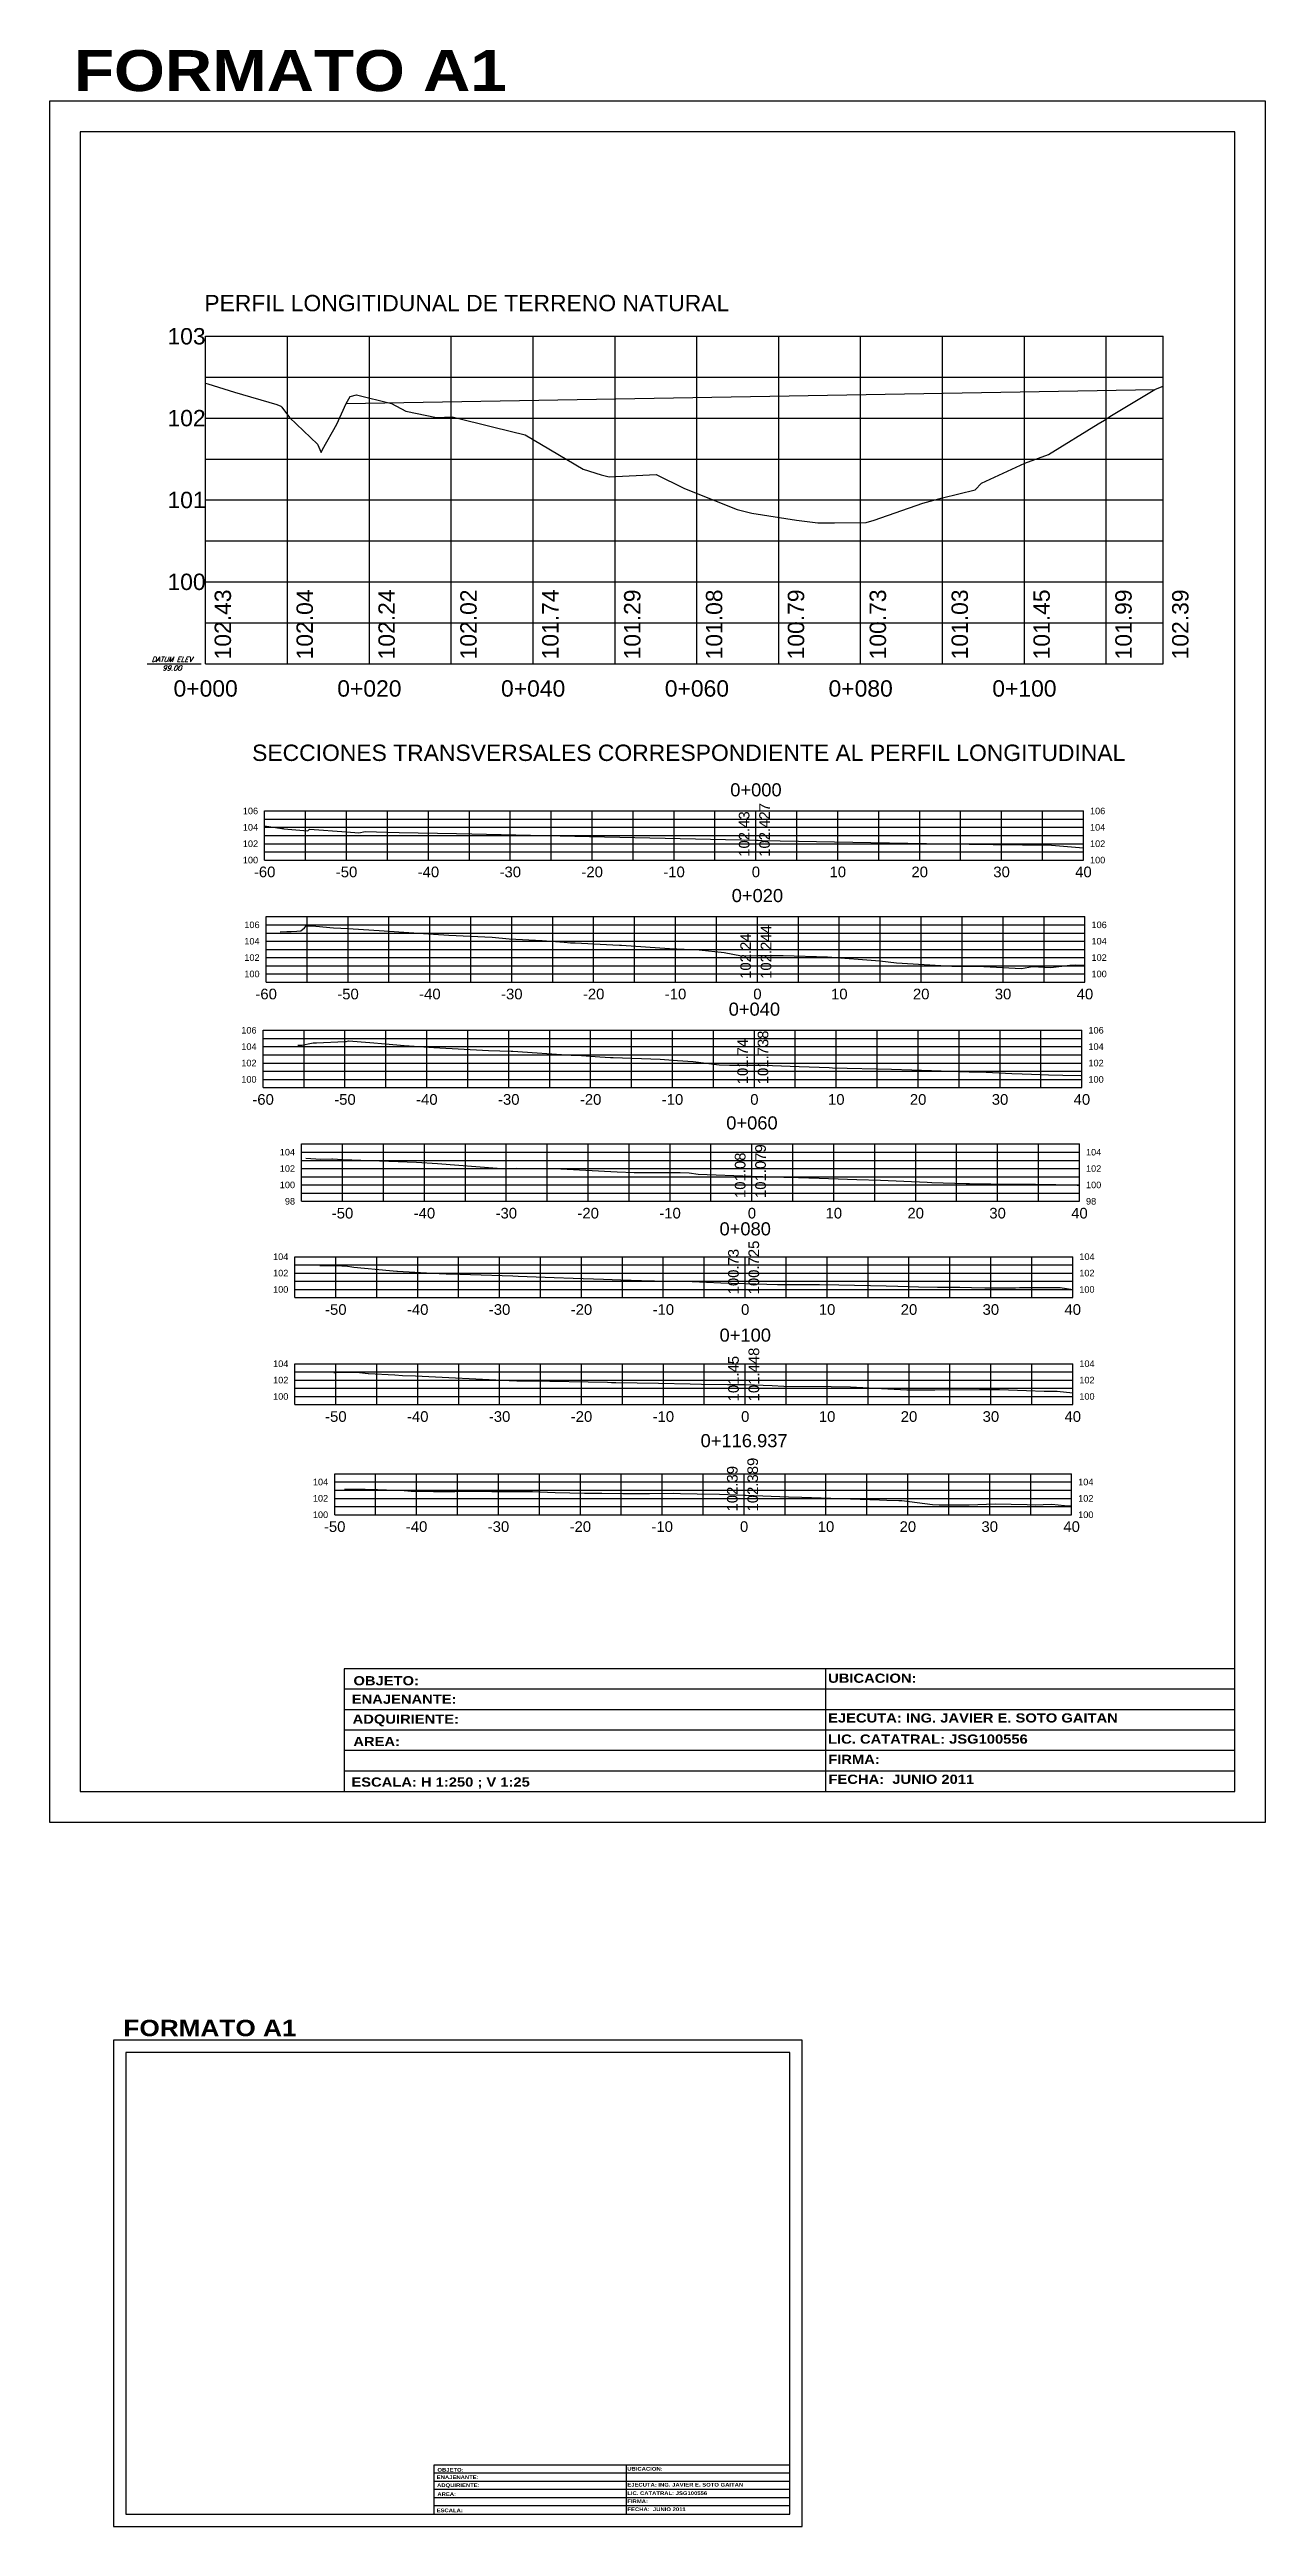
# Model space of a CAD drawing. Header units: millimetres. Extents: x 605578 to 606222, y 1311008 to 1311323.
# Drawn here: x 606073.2 to 606221.7, y 1311008.2 to 1311310.8 of the extents above; entities that cross this region are included whole.
import ezdxf
from ezdxf.enums import TextEntityAlignment as Align

# ---------------------------------------------------------------- set-up
doc = ezdxf.new("R2010")
doc.units = ezdxf.units.MM
doc.header["$LTSCALE"] = 0.0254
doc.header["$MEASUREMENT"] = 0
for name, color, linetype in [('ALINEACION 1', 4, 'Continuous'), ('CAJETIN', 5, 'Continuous'), ('PBASE', 3, 'Continuous'), ('PEGC', 6, 'Continuous'), ('PEGCT', 7, 'Continuous'), ('PGRID', 8, 'Continuous'), ('PGRIDT', 7, 'Continuous'), ('PVGRID', 8, 'Continuous'), ('TEXTO ARB', 7, 'Continuous'), ('XEG', 6, 'Continuous'), ('XGRID', 8, 'Continuous'), ('XGRIDT', 3, 'Continuous')]:
    doc.layers.add(name, color=color, linetype=linetype)
doc.styles.add('C10O', font='complex_.ttf', dxfattribs={"oblique": 20, "height": 4.167})
doc.styles.add('PERFIL', font='arial.ttf', dxfattribs={"height": 2})
doc.styles.add('SECCION', font='arial.ttf', dxfattribs={"height": 0.8})
doc.styles.add('TEXTO CAJETIN', font='', dxfattribs={"height": 1.2})
doc.styles.get('TEXTO CAJETIN').set_extended_font_data('Arial Black')

msp = doc.modelspace()

# ---------------------------------------------------------------- texts
at = {"style": 'TEXTO CAJETIN'}
for s, height, p in [('FORMATO A1', 5, (606076.225, 1311305.711)), ('OBJETO:', 1.125, (606110.355, 1311110.959)), ('UBICACION:', 1.125, (606168.325, 1311111.269)), ('ENAJENANTE:', 1.125, (606110.151, 1311108.699)), ('EJECUTA: ING. JAVIER E. SOTO GAITAN', 1.125, (606168.328, 1311106.411)), ('ADQUIRIENTE:', 1.125, (606110.251, 1311106.269)), ('AREA:', 1.125, (606110.34, 1311103.531)), ('LIC. CATATRAL: JSG100556', 1.125, (606168.318, 1311103.83)), ('FIRMA:', 1.125, (606168.339, 1311101.35)), ('ESCALA: H 1:250 ; V 1:25', 1.125, (606110.104, 1311098.581)), ('FECHA:  JUNIO 2011', 1.125, (606168.37, 1311098.92)), ('FORMATO A1', 2, (606082.258, 1311068.098)), ('ENAJENANTE:', 0.45, (606120.528, 1311013.993)), ('OBJETO:', 0.45, (606120.609, 1311014.897)), ('UBICACION:', 0.45, (606143.797, 1311015.021)), ('ADQUIRIENTE:', 0.45, (606120.568, 1311013.021)), ('AREA:', 0.45, (606120.604, 1311011.926)), ('LIC. CATATRAL: JSG100556', 0.45, (606143.795, 1311012.045)), ('EJECUTA: ING. JAVIER E. SOTO GAITAN', 0.45, (606143.799, 1311013.078)), ('FIRMA:', 0.45, (606143.803, 1311011.053)), ('ESCALA:', 0.45, (606120.509, 1311009.946)), ('FECHA:  JUNIO 2011', 0.45, (606143.816, 1311010.082))]:
    msp.add_text(s, height=height, dxfattribs=at).set_placement(p)
at = {"layer": 'ALINEACION 1', "style": 'PERFIL'}
for s, p in [('PERFIL LONGITIDUNAL DE TERRENO NATURAL', (606124.195, 1311279.812)), ('SECCIONES TRANSVERSALES CORRESPONDIENTE AL PERFIL LONGITUDINAL', (606151.3, 1311224.878))]:
    msp.add_text(s, height=2, dxfattribs=at).set_placement(p, align=Align.MIDDLE_CENTER)
at = {"layer": 'PEGCT', "style": 'PERFIL'}
for s, p in [('102.43', (606096, 1311240.557)), ('102.04', (606106, 1311240.557)), ('102.24', (606116, 1311240.557)), ('102.02', (606126, 1311240.557)), ('101.74', (606136, 1311240.557)), ('101.29', (606146, 1311240.557)), ('101.08', (606156, 1311240.557)), ('100.79', (606166, 1311240.557)), ('100.73', (606176, 1311240.557)), ('101.03', (606186, 1311240.557)), ('101.45', (606196, 1311240.557)), ('101.99', (606206, 1311240.557)), ('102.39', (606212.938, 1311240.557))]:
    msp.add_text(s, height=2, rotation=90, dxfattribs=at).set_placement(p, align=Align.BOTTOM_CENTER)
for s, p in [('0+000', (606092.301, 1311232.734)), ('0+020', (606112.301, 1311232.734)), ('0+040', (606132.301, 1311232.734)), ('0+060', (606152.301, 1311232.734)), ('0+080', (606172.301, 1311232.734)), ('0+100', (606192.301, 1311232.734))]:
    msp.add_text(s, height=2, dxfattribs=at).set_placement(p, align=Align.MIDDLE_CENTER)
at = {"layer": 'PGRIDT', "style": 'PERFIL'}
for s, p in [('103', (606092.3, 1311275.76)), ('102', (606092.3, 1311265.76)), ('101', (606092.3, 1311255.76)), ('100', (606092.3, 1311245.76))]:
    msp.add_text(s, height=2, dxfattribs=at).set_placement(p, align=Align.MIDDLE_RIGHT)
at = {"layer": 'XGRIDT', "style": 'SECCION'}
for s, p in [('0+000', (606159.51, 1311219.073)), ('0+020', (606159.692, 1311206.159)), ('0+040', (606159.32, 1311192.28)), ('0+060', (606159.022, 1311178.387)), ('0+080', (606158.2, 1311165.443)), ('0+100', (606158.205, 1311152.461)), ('0+116.937', (606158.064, 1311139.568))]:
    msp.add_text(s, height=1.6, dxfattribs=at).set_placement(p, align=Align.BOTTOM_CENTER)
for s, p in [('106', (606098.71, 1311217.773)), ('104', (606098.71, 1311215.773)), ('102', (606098.71, 1311213.773)), ('100', (606098.71, 1311211.773)), ('106', (606098.892, 1311203.859)), ('104', (606098.892, 1311201.859)), ('102', (606098.892, 1311199.859)), ('100', (606098.892, 1311197.859)), ('106', (606098.52, 1311190.98)), ('104', (606098.52, 1311188.98)), ('102', (606098.52, 1311186.98)), ('100', (606098.52, 1311184.98)), ('104', (606103.222, 1311176.087)), ('102', (606103.222, 1311174.087)), ('100', (606103.222, 1311172.087)), ('98', (606103.222, 1311170.087)), ('104', (606102.4, 1311163.318)), ('102', (606102.4, 1311161.318)), ('100', (606102.4, 1311159.318)), ('104', (606102.405, 1311150.246)), ('102', (606102.405, 1311148.246)), ('100', (606102.405, 1311146.246)), ('104', (606107.264, 1311135.799)), ('102', (606107.264, 1311133.799)), ('100', (606107.264, 1311131.799))]:
    msp.add_text(s, height=0.8, dxfattribs=at).set_placement(p, align=Align.MIDDLE_RIGHT)
for s, p in [('102.43', (606159.11, 1311212.173)), ('102.24', (606159.292, 1311197.259)), ('101.74', (606158.92, 1311184.38)), ('101.08', (606158.622, 1311170.487)), ('100.73', (606157.8, 1311158.718)), ('101.45', (606157.805, 1311145.646)), ('102.39', (606157.664, 1311132.199))]:
    msp.add_text(s, height=1.3, rotation=90, dxfattribs=at).set_placement(p, align=Align.BOTTOM_LEFT)
for s, p in [('102.427', (606159.91, 1311212.173)), ('102.244', (606160.092, 1311197.259)), ('101.738', (606159.72, 1311184.38)), ('101.079', (606159.422, 1311170.487)), ('100.725', (606158.6, 1311158.718)), ('101.448', (606158.605, 1311145.646)), ('102.389', (606158.464, 1311132.199))]:
    msp.add_text(s, height=1.3, rotation=90, dxfattribs=at).set_placement(p, align=Align.TOP_LEFT)
for s, p in [('106', (606200.31, 1311217.773)), ('104', (606200.31, 1311215.773)), ('102', (606200.31, 1311213.773)), ('100', (606200.31, 1311211.773)), ('106', (606200.492, 1311203.859)), ('104', (606200.492, 1311201.859)), ('102', (606200.492, 1311199.859)), ('100', (606200.492, 1311197.859)), ('106', (606200.12, 1311190.98)), ('104', (606200.12, 1311188.98)), ('102', (606200.12, 1311186.98)), ('100', (606200.12, 1311184.98)), ('104', (606199.822, 1311176.087)), ('102', (606199.822, 1311174.087)), ('100', (606199.822, 1311172.087)), ('98', (606199.822, 1311170.087)), ('104', (606199, 1311163.318)), ('102', (606199, 1311161.318)), ('100', (606199, 1311159.318)), ('104', (606199.005, 1311150.246)), ('102', (606199.005, 1311148.246)), ('100', (606199.005, 1311146.246)), ('104', (606198.864, 1311135.799)), ('102', (606198.864, 1311133.799)), ('100', (606198.864, 1311131.799))]:
    msp.add_text(s, height=0.8, dxfattribs=at).set_placement(p, align=Align.MIDDLE_LEFT)
for s, p in [('-60', (606099.51, 1311210.973)), ('-50', (606109.51, 1311210.973)), ('-40', (606119.51, 1311210.973)), ('-30', (606129.51, 1311210.973)), ('-20', (606139.51, 1311210.973)), ('-10', (606149.51, 1311210.973)), ('0', (606159.51, 1311210.973)), ('10', (606169.51, 1311210.973)), ('20', (606179.51, 1311210.973)), ('30', (606189.51, 1311210.973)), ('40', (606199.51, 1311210.973)), ('-60', (606099.692, 1311196.059)), ('-50', (606109.692, 1311196.059)), ('-40', (606119.692, 1311196.059)), ('-30', (606129.692, 1311196.059)), ('-20', (606139.692, 1311196.059)), ('-10', (606149.692, 1311196.059)), ('0', (606159.692, 1311196.059)), ('10', (606169.692, 1311196.059)), ('20', (606179.692, 1311196.059)), ('30', (606189.692, 1311196.059)), ('40', (606199.692, 1311196.059)), ('-60', (606099.32, 1311183.18)), ('-50', (606109.32, 1311183.18)), ('-40', (606119.32, 1311183.18)), ('-30', (606129.32, 1311183.18)), ('-20', (606139.32, 1311183.18)), ('-10', (606149.32, 1311183.18)), ('0', (606159.32, 1311183.18)), ('10', (606169.32, 1311183.18)), ('20', (606179.32, 1311183.18)), ('30', (606189.32, 1311183.18)), ('40', (606199.32, 1311183.18)), ('-50', (606109.022, 1311169.287)), ('-40', (606119.022, 1311169.287)), ('-30', (606129.022, 1311169.287)), ('-20', (606139.022, 1311169.287)), ('-10', (606149.022, 1311169.287)), ('0', (606159.022, 1311169.287)), ('10', (606169.022, 1311169.287)), ('20', (606179.022, 1311169.287)), ('30', (606189.022, 1311169.287)), ('40', (606199.022, 1311169.287)), ('-50', (606108.2, 1311157.518)), ('-40', (606118.2, 1311157.518)), ('-30', (606128.2, 1311157.518)), ('-20', (606138.2, 1311157.518)), ('-10', (606148.2, 1311157.518)), ('0', (606158.2, 1311157.518)), ('10', (606168.2, 1311157.518)), ('20', (606178.2, 1311157.518)), ('30', (606188.2, 1311157.518)), ('40', (606198.2, 1311157.518)), ('-50', (606108.205, 1311144.446)), ('-40', (606118.205, 1311144.446)), ('-30', (606128.205, 1311144.446)), ('-20', (606138.205, 1311144.446)), ('-10', (606148.205, 1311144.446)), ('0', (606158.205, 1311144.446)), ('10', (606168.205, 1311144.446)), ('20', (606178.205, 1311144.446)), ('30', (606188.205, 1311144.446)), ('40', (606198.205, 1311144.446)), ('-50', (606108.064, 1311130.999)), ('-40', (606118.064, 1311130.999)), ('-30', (606128.064, 1311130.999)), ('-20', (606138.064, 1311130.999)), ('-10', (606148.064, 1311130.999)), ('0', (606158.064, 1311130.999)), ('10', (606168.064, 1311130.999)), ('20', (606178.064, 1311130.999)), ('30', (606188.064, 1311130.999)), ('40', (606198.064, 1311130.999))]:
    msp.add_text(s, height=1.3, dxfattribs=at).set_placement(p, align=Align.TOP_CENTER)

# ---------------------------------------------------------------- blocks, each defined once
blk = doc.blocks.new('datum')
blk.add_line((-1.625, 0), (-0.125, 0))
at = {"style": 'C10O', "oblique": 20}
blk.add_text('DATUM ELEV', height=0.1389, dxfattribs=at).set_placement((-0.9375, 0.05), align=Align.CENTER)
blk.add_attdef('DATUM', text='', height=0.1389, dxfattribs=at).set_placement((-0.9375, -0.18889), align=Align.CENTER)

# ---------------------------------------------------------------- linework, layer by layer
for p, q in [((606217.988, 1311112.982), (606109.238, 1311112.982)), ((606109.238, 1311112.982), (606109.238, 1311097.982)), ((606167.988, 1311112.982), (606167.988, 1311097.982)), ((606217.988, 1311110.482), (606109.238, 1311110.482)), ((606217.988, 1311107.982), (606109.238, 1311107.982)), ((606217.988, 1311105.482), (606109.238, 1311105.482)), ((606217.988, 1311102.982), (606109.238, 1311102.982)), ((606217.988, 1311100.482), (606109.238, 1311100.482)), ((606163.663, 1311015.706), (606120.163, 1311015.706)), ((606120.163, 1311015.706), (606120.163, 1311009.706)), ((606163.663, 1311014.706), (606120.163, 1311014.706)), ((606163.663, 1311013.706), (606120.163, 1311013.706)), ((606143.663, 1311015.706), (606143.663, 1311009.706)), ((606163.663, 1311012.706), (606120.163, 1311012.706)), ((606163.663, 1311011.706), (606120.163, 1311011.706)), ((606163.663, 1311010.706), (606120.163, 1311010.706))]:
    msp.add_line(p, q)
for points in [[(606221.738, 1311094.232), (606221.738, 1311304.482), (606073.238, 1311304.482), (606073.238, 1311094.232)], [(606081.063, 1311008.206), (606165.163, 1311008.206), (606165.163, 1311067.606), (606081.063, 1311067.606)]]:
    msp.add_lwpolyline(points, close=True)
at = {"layer": 'CAJETIN'}
for points in [[(606217.988, 1311097.982), (606217.988, 1311300.732), (606076.988, 1311300.732), (606076.988, 1311097.982)], [(606082.563, 1311009.706), (606163.663, 1311009.706), (606163.663, 1311066.106), (606082.563, 1311066.106)]]:
    msp.add_lwpolyline(points, close=True, dxfattribs=at)
at = {"layer": 'PBASE'}
for p, q in [((606092.301, 1311235.734), (606092.301, 1311235.76)), ((606092.301, 1311235.76), (606209.239, 1311235.76)), ((606092.301, 1311235.734), (606209.239, 1311235.734)), ((606102.301, 1311235.734), (606102.301, 1311235.76)), ((606112.301, 1311235.734), (606112.301, 1311235.76)), ((606122.301, 1311235.734), (606122.301, 1311235.76)), ((606132.301, 1311235.734), (606132.301, 1311235.76)), ((606142.301, 1311235.734), (606142.301, 1311235.76)), ((606152.301, 1311235.734), (606152.301, 1311235.76)), ((606162.301, 1311235.734), (606162.301, 1311235.76)), ((606172.301, 1311235.734), (606172.301, 1311235.76)), ((606182.301, 1311235.734), (606182.301, 1311235.76)), ((606192.301, 1311235.734), (606192.301, 1311235.76)), ((606202.301, 1311235.734), (606202.301, 1311235.76)), ((606209.239, 1311235.734), (606209.239, 1311235.76))]:
    msp.add_line(p, q, dxfattribs=at)
at = {"layer": 'PEGC'}
msp.add_lwpolyline([(606092.301, 1311270.034), (606092.552, 1311269.941), (606095.84, 1311268.948), (606100.98, 1311267.424), (606101.475, 1311267.235), (606101.626, 1311267.115), (606102.547, 1311265.853), (606105.946, 1311262.572), (606106.392, 1311261.542), (606106.557, 1311261.915), (606108.32, 1311265.024), (606109.467, 1311267.557), (606109.935, 1311268.42), (606110.73, 1311268.588), (606115.001, 1311267.543), (606116.735, 1311266.604), (606120.478, 1311265.853), (606122.396, 1311265.927), (606127.48, 1311264.635), (606131.317, 1311263.721), (606138.42, 1311259.514), (606140.619, 1311258.829), (606141.605, 1311258.585), (606147.33, 1311258.882), (606150.685, 1311257.183), (606154.435, 1311255.712), (606157.219, 1311254.593), (606159.009, 1311254.158), (606164.459, 1311253.311), (606167.052, 1311252.98), (606169.112, 1311252.97), (606172.969, 1311253.019), (606173.959, 1311253.314), (606179.893, 1311255.365), (606182.278, 1311256.005), (606186.297, 1311257.018), (606187.039, 1311257.822), (606192.343, 1311260.255), (606195.257, 1311261.299), (606201.31, 1311265.071), (606202.078, 1311265.495), (606202.727, 1311265.947), (606208.248, 1311269.259), (606209.133, 1311269.604), (606209.238, 1311269.646)], dxfattribs=at)
at = {"layer": 'PGRID'}
for p, q in [((606092.301, 1311235.76), (606092.301, 1311275.76)), ((606092.301, 1311275.76), (606209.239, 1311275.76)), ((606102.301, 1311235.76), (606102.301, 1311275.76)), ((606112.301, 1311235.76), (606112.301, 1311275.76)), ((606122.301, 1311235.76), (606122.301, 1311275.76)), ((606132.301, 1311235.76), (606132.301, 1311275.76)), ((606142.301, 1311235.76), (606142.301, 1311275.76)), ((606152.301, 1311235.76), (606152.301, 1311275.76)), ((606162.301, 1311235.76), (606162.301, 1311275.76)), ((606172.301, 1311235.76), (606172.301, 1311275.76)), ((606182.301, 1311235.76), (606182.301, 1311275.76)), ((606192.301, 1311235.76), (606192.301, 1311275.76)), ((606202.301, 1311235.76), (606202.301, 1311275.76)), ((606209.239, 1311235.76), (606209.239, 1311275.76)), ((606092.301, 1311270.76), (606209.239, 1311270.76)), ((606092.301, 1311265.76), (606209.239, 1311265.76)), ((606092.301, 1311260.76), (606209.239, 1311260.76)), ((606092.301, 1311255.76), (606209.239, 1311255.76)), ((606092.301, 1311250.76), (606209.239, 1311250.76)), ((606092.301, 1311245.76), (606209.239, 1311245.76)), ((606092.301, 1311240.76), (606209.239, 1311240.76))]:
    msp.add_line(p, q, dxfattribs=at)
at = {"layer": 'PVGRID'}
for p, q in [((606092.301, 1311235.76), (606092.301, 1311270.034)), ((606112.301, 1311235.76), (606112.301, 1311268.203)), ((606209.239, 1311235.76), (606209.239, 1311269.645)), ((606102.301, 1311235.76), (606102.301, 1311266.189)), ((606122.301, 1311235.76), (606122.301, 1311265.923)), ((606202.301, 1311235.76), (606202.301, 1311265.65)), ((606132.301, 1311235.76), (606132.301, 1311263.138)), ((606192.301, 1311235.76), (606192.301, 1311260.236)), ((606142.301, 1311235.76), (606142.301, 1311258.622)), ((606152.301, 1311235.76), (606152.301, 1311256.549)), ((606182.301, 1311235.76), (606182.301, 1311256.011)), ((606162.301, 1311235.76), (606162.301, 1311253.646)), ((606172.301, 1311235.76), (606172.301, 1311253.01))]:
    msp.add_line(p, q, dxfattribs=at)
at = {"layer": 'TEXTO ARB'}
msp.add_line((606109.467, 1311267.557), (606208.248, 1311269.259), dxfattribs=at)
at = {"layer": 'XEG'}
for points in [[(606099.51, 1311215.935), (606101.604, 1311215.627), (606101.756, 1311215.608), (606101.859, 1311215.594), (606104.788, 1311215.358), (606104.973, 1311215.565), (606109.51, 1311215.201), (606111.027, 1311215.079), (606111.027, 1311215.079), (606111.79, 1311215.273), (606111.79, 1311215.273), (606115.933, 1311215.148), (606115.933, 1311215.148), (606122.958, 1311215.029), (606122.958, 1311215.029), (606124.831, 1311214.992), (606124.831, 1311214.992), (606139.166, 1311214.65), (606139.166, 1311214.65), (606159.51, 1311214.2), (606159.789, 1311214.194), (606159.789, 1311214.194), (606160.289, 1311214.182), (606160.289, 1311214.182), (606173.559, 1311213.934), (606173.559, 1311213.934), (606182.627, 1311213.765), (606182.627, 1311213.765), (606188.476, 1311213.676), (606188.476, 1311213.676), (606195.598, 1311213.58), (606195.598, 1311213.58), (606199.51, 1311213.28), (606199.51, 1311213.28)], [(606101.397, 1311203.012), (606102.201, 1311203.041), (606102.73, 1311203.062), (606103.438, 1311203.102), (606103.926, 1311203.131), (606104.356, 1311203.491), (606104.559, 1311203.738), (606105.768, 1311203.704), (606107.919, 1311203.51), (606109.692, 1311203.396), (606114.099, 1311203.111), (606114.099, 1311203.111), (606120.14, 1311202.711), (606120.14, 1311202.711), (606122.019, 1311202.611), (606122.019, 1311202.611), (606127.313, 1311202.361), (606127.313, 1311202.361), (606129.384, 1311202.156), (606129.384, 1311202.156), (606133.383, 1311201.943), (606133.383, 1311201.943), (606136.08, 1311201.73), (606136.08, 1311201.73), (606136.869, 1311201.672), (606136.869, 1311201.672), (606137.415, 1311201.665), (606137.415, 1311201.665), (606142.053, 1311201.417), (606142.053, 1311201.417), (606142.845, 1311201.374), (606142.845, 1311201.374), (606142.955, 1311201.368), (606142.955, 1311201.368), (606143.079, 1311201.358), (606143.079, 1311201.358), (606148.949, 1311200.952), (606148.949, 1311200.952), (606152.569, 1311200.788), (606152.569, 1311200.788), (606155.635, 1311200.461), (606155.635, 1311200.461), (606157.734, 1311200.09), (606157.734, 1311200.09), (606159.692, 1311200.104), (606161.999, 1311200.12), (606161.999, 1311200.12), (606162.827, 1311200.1), (606162.827, 1311200.1), (606168.256, 1311199.932), (606168.256, 1311199.932), (606174.648, 1311199.459), (606174.648, 1311199.459), (606176.688, 1311199.221), (606176.688, 1311199.221), (606183.437, 1311198.804), (606183.437, 1311198.804), (606187.345, 1311198.785), (606187.345, 1311198.785), (606191.959, 1311198.536), (606191.959, 1311198.536), (606193.27, 1311198.754), (606193.27, 1311198.754), (606195.527, 1311198.646), (606195.527, 1311198.646), (606197.846, 1311198.924), (606197.846, 1311198.924), (606198.479, 1311198.954), (606198.479, 1311198.954), (606199.692, 1311198.937), (606199.692, 1311198.937)], [(606103.571, 1311189.162), (606104.09, 1311189.18), (606104.839, 1311189.322), (606105.452, 1311189.428), (606105.837, 1311189.45), (606109.32, 1311189.619), (606109.451, 1311189.625), (606109.451, 1311189.625), (606109.758, 1311189.673), (606109.758, 1311189.673), (606112.366, 1311189.478), (606112.366, 1311189.478), (606114.272, 1311189.311), (606114.272, 1311189.311), (606116.562, 1311189.122), (606116.562, 1311189.122), (606120.188, 1311188.894), (606120.188, 1311188.894), (606126.828, 1311188.503), (606126.828, 1311188.503), (606129.619, 1311188.438), (606129.619, 1311188.438), (606129.825, 1311188.426), (606129.825, 1311188.426), (606136.946, 1311187.947), (606136.946, 1311187.947), (606137.632, 1311187.932), (606137.632, 1311187.932), (606140.448, 1311187.725), (606140.448, 1311187.725), (606141.766, 1311187.647), (606141.766, 1311187.647), (606142.062, 1311187.636), (606142.062, 1311187.636), (606147.805, 1311187.43), (606147.805, 1311187.43), (606149.946, 1311187.275), (606149.946, 1311187.275), (606151.864, 1311187.168), (606151.864, 1311187.168), (606155.007, 1311186.762), (606155.007, 1311186.762), (606156.284, 1311186.698), (606156.284, 1311186.698), (606159.32, 1311186.718), (606160.644, 1311186.726), (606160.644, 1311186.726), (606161.553, 1311186.673), (606161.553, 1311186.673), (606164.793, 1311186.562), (606164.793, 1311186.562), (606168.438, 1311186.414), (606168.438, 1311186.414), (606168.851, 1311186.397), (606168.851, 1311186.397), (606176.05, 1311186.231), (606176.05, 1311186.231), (606178.559, 1311186.155), (606178.559, 1311186.155), (606182.149, 1311186.025), (606182.149, 1311186.025), (606185.565, 1311185.918), (606185.565, 1311185.918), (606187.63, 1311185.865), (606187.63, 1311185.865), (606190.776, 1311185.695), (606190.776, 1311185.695), (606192.006, 1311185.645), (606192.006, 1311185.645), (606193.182, 1311185.617), (606193.182, 1311185.617), (606195.223, 1311185.545), (606195.223, 1311185.545), (606196.994, 1311185.499), (606196.994, 1311185.499), (606199.174, 1311185.46), (606199.174, 1311185.46)], [(606104.528, 1311175.35), (606106.355, 1311175.246), (606107.7, 1311175.262), (606107.715, 1311175.262), (606107.736, 1311175.262), (606107.788, 1311175.256), (606109.022, 1311175.207), (606118.049, 1311174.848), (606118.049, 1311174.848), (606120.615, 1311174.708), (606120.615, 1311174.708), (606127.91, 1311174.147), (606127.91, 1311174.147), (606128.924, 1311174.106), (606128.924, 1311174.106), (606130.222, 1311174.117), (606130.222, 1311174.117), (606135.701, 1311174.057), (606135.701, 1311174.057), (606142.542, 1311173.705), (606142.542, 1311173.705), (606144.627, 1311173.607), (606144.627, 1311173.607), (606146.346, 1311173.624), (606146.346, 1311173.624), (606150.256, 1311173.59), (606150.256, 1311173.59), (606151.352, 1311173.58), (606151.352, 1311173.58), (606152.453, 1311173.41), (606152.453, 1311173.41), (606159.022, 1311173.166), (606161.689, 1311173.066), (606161.689, 1311173.066), (606162.935, 1311173.019), (606162.935, 1311173.019), (606163.429, 1311173.018), (606163.429, 1311173.018), (606167.249, 1311172.903), (606167.249, 1311172.903), (606170.712, 1311172.805), (606170.712, 1311172.805), (606171.852, 1311172.751), (606171.852, 1311172.751), (606174.723, 1311172.656), (606174.723, 1311172.656), (606180.419, 1311172.409), (606180.419, 1311172.409), (606180.975, 1311172.387), (606180.975, 1311172.387), (606185.197, 1311172.264), (606185.197, 1311172.264), (606185.608, 1311172.257), (606185.608, 1311172.257), (606188.215, 1311172.217), (606188.215, 1311172.217), (606191.811, 1311172.176), (606191.811, 1311172.176), (606193.672, 1311172.193), (606193.672, 1311172.193), (606196.13, 1311172.14), (606196.13, 1311172.14), (606198.402, 1311172.102), (606198.402, 1311172.102), (606199.022, 1311172.037), (606199.022, 1311172.037)], [(606106.249, 1311162.239), (606107.699, 1311162.232), (606107.963, 1311162.237), (606108.2, 1311162.232), (606108.92, 1311162.219), (606108.92, 1311162.219), (606109.4, 1311162.223), (606109.4, 1311162.223), (606110.384, 1311162.044), (606110.384, 1311162.044), (606114.767, 1311161.65), (606114.767, 1311161.65), (606115.633, 1311161.554), (606115.633, 1311161.554), (606115.727, 1311161.554), (606115.727, 1311161.554), (606119.959, 1311161.323), (606119.959, 1311161.323), (606121.662, 1311161.236), (606121.662, 1311161.236), (606121.924, 1311161.224), (606121.924, 1311161.224), (606122.063, 1311161.21), (606122.063, 1311161.21), (606124.641, 1311161.137), (606124.641, 1311161.137), (606129.837, 1311160.984), (606129.837, 1311160.984), (606130.486, 1311160.96), (606130.486, 1311160.96), (606134.871, 1311160.775), (606134.871, 1311160.775), (606137.2, 1311160.694), (606137.2, 1311160.694), (606140.896, 1311160.563), (606140.896, 1311160.563), (606143.03, 1311160.488), (606143.03, 1311160.488), (606145.547, 1311160.425), (606145.547, 1311160.425), (606147.118, 1311160.382), (606147.118, 1311160.382), (606148.26, 1311160.347), (606148.26, 1311160.347), (606151.712, 1311160.278), (606151.712, 1311160.278), (606155.224, 1311160.127), (606155.224, 1311160.127), (606156.472, 1311160.089), (606156.472, 1311160.089), (606158.2, 1311160.043), (606162.124, 1311159.937), (606162.124, 1311159.937), (606163.569, 1311159.925), (606163.569, 1311159.925), (606166.439, 1311159.936), (606166.439, 1311159.936), (606167.258, 1311159.92), (606167.258, 1311159.92), (606169.631, 1311159.867), (606169.631, 1311159.867), (606175.417, 1311159.757), (606175.417, 1311159.757), (606176.841, 1311159.712), (606176.841, 1311159.712), (606179.363, 1311159.645), (606179.363, 1311159.645), (606181.67, 1311159.587), (606181.67, 1311159.587), (606184.401, 1311159.604), (606184.401, 1311159.604), (606185.856, 1311159.573), (606185.856, 1311159.573), (606187.461, 1311159.527), (606187.461, 1311159.527), (606189.505, 1311159.514), (606189.505, 1311159.514), (606191.197, 1311159.51), (606191.197, 1311159.51), (606191.712, 1311159.538), (606191.712, 1311159.538), (606196.539, 1311159.546), (606196.539, 1311159.546), (606196.673, 1311159.542), (606196.673, 1311159.542), (606198.2, 1311159.329), (606198.2, 1311159.329)], [(606107.973, 1311149.157), (606108.205, 1311149.164), (606109.578, 1311149.203), (606109.578, 1311149.203), (606110.174, 1311149.211), (606110.174, 1311149.211), (606110.707, 1311149.209), (606110.707, 1311149.209), (606112.137, 1311149.061), (606112.137, 1311149.061), (606112.205, 1311149.056), (606112.205, 1311149.056), (606115.41, 1311148.899), (606115.41, 1311148.899), (606116.355, 1311148.827), (606116.355, 1311148.827), (606117.942, 1311148.771), (606117.942, 1311148.771), (606129.386, 1311148.202), (606129.386, 1311148.202), (606130.323, 1311148.167), (606130.323, 1311148.167), (606131.997, 1311148.175), (606131.997, 1311148.175), (606141.38, 1311147.98), (606141.38, 1311147.98), (606141.864, 1311147.97), (606141.864, 1311147.97), (606142.39, 1311147.954), (606142.39, 1311147.954), (606147.607, 1311147.853), (606147.607, 1311147.853), (606151.474, 1311147.789), (606151.474, 1311147.789), (606152.843, 1311147.759), (606152.843, 1311147.759), (606156.04, 1311147.726), (606156.04, 1311147.726), (606158.205, 1311147.693), (606158.227, 1311147.693), (606158.227, 1311147.693), (606161.477, 1311147.581), (606161.477, 1311147.581), (606162.901, 1311147.499), (606162.901, 1311147.499), (606168.684, 1311147.48), (606168.684, 1311147.48), (606171.07, 1311147.442), (606171.07, 1311147.442), (606173.289, 1311147.285), (606173.289, 1311147.285), (606177.922, 1311147.073), (606177.922, 1311147.073), (606181.257, 1311147.039), (606181.257, 1311147.039), (606181.315, 1311147.039), (606181.315, 1311147.039), (606181.344, 1311147.04), (606181.344, 1311147.04), (606186.828, 1311147.102), (606186.828, 1311147.102), (606186.907, 1311147.099), (606186.907, 1311147.099), (606187.292, 1311147.089), (606187.292, 1311147.089), (606189.24, 1311147.115), (606189.24, 1311147.115), (606192.55, 1311146.956), (606192.55, 1311146.956), (606194.704, 1311146.911), (606194.704, 1311146.911), (606195.753, 1311146.897), (606195.753, 1311146.897), (606196.316, 1311146.895), (606196.316, 1311146.895), (606198.205, 1311146.694), (606198.205, 1311146.694)], [(606109.279, 1311134.938), (606109.279, 1311134.938), (606111.25, 1311134.902), (606111.25, 1311134.902), (606111.785, 1311134.904), (606111.785, 1311134.904), (606113.291, 1311134.874), (606113.291, 1311134.874), (606116.532, 1311134.746), (606116.532, 1311134.746), (606117.4, 1311134.689), (606117.4, 1311134.689), (606120.127, 1311134.621), (606120.127, 1311134.621), (606120.77, 1311134.642), (606120.77, 1311134.642), (606122.733, 1311134.652), (606122.733, 1311134.652), (606123, 1311134.66), (606123, 1311134.66), (606127.261, 1311134.65), (606127.261, 1311134.65), (606132.213, 1311134.627), (606132.213, 1311134.627), (606134.986, 1311134.522), (606134.986, 1311134.522), (606138.574, 1311134.449), (606138.574, 1311134.449), (606140.676, 1311134.435), (606140.676, 1311134.435), (606143.246, 1311134.412), (606143.246, 1311134.412), (606145.33, 1311134.386), (606145.33, 1311134.386), (606146.509, 1311134.406), (606146.509, 1311134.406), (606149.423, 1311134.423), (606149.423, 1311134.423), (606150.3, 1311134.396), (606150.3, 1311134.396), (606152.343, 1311134.356), (606152.343, 1311134.356), (606155.077, 1311134.292), (606155.077, 1311134.292), (606158.064, 1311134.188), (606158.254, 1311134.181), (606158.254, 1311134.181), (606163.507, 1311134.001), (606163.507, 1311134.001), (606165.112, 1311133.958), (606165.112, 1311133.958), (606173.437, 1311133.656), (606173.437, 1311133.656), (606173.723, 1311133.654), (606173.723, 1311133.654), (606175.496, 1311133.591), (606175.496, 1311133.591), (606176.964, 1311133.545), (606176.964, 1311133.545), (606177.31, 1311133.552), (606177.31, 1311133.552), (606181.087, 1311133.059), (606181.087, 1311133.059), (606181.885, 1311133.01), (606181.885, 1311133.01), (606185.481, 1311132.997), (606185.481, 1311132.997), (606185.548, 1311132.995), (606185.548, 1311132.995), (606188.732, 1311133.112), (606188.732, 1311133.112), (606192.62, 1311133.038), (606192.62, 1311133.038), (606193.703, 1311133.012), (606193.703, 1311133.012), (606194.584, 1311133.048), (606194.584, 1311133.048), (606195.641, 1311133.09), (606195.641, 1311133.09), (606197.178, 1311132.941), (606197.178, 1311132.941), (606198.064, 1311132.902), (606198.064, 1311132.902)]]:
    msp.add_lwpolyline(points, dxfattribs=at)
at = {"layer": 'XGRID'}
for p, q in [((606099.51, 1311211.773), (606099.51, 1311217.773)), ((606099.51, 1311217.773), (606199.51, 1311217.773)), ((606099.51, 1311216.773), (606199.51, 1311216.773)), ((606104.51, 1311211.773), (606104.51, 1311217.773)), ((606109.51, 1311211.773), (606109.51, 1311217.773)), ((606114.51, 1311211.773), (606114.51, 1311217.773)), ((606119.51, 1311211.773), (606119.51, 1311217.773)), ((606124.51, 1311211.773), (606124.51, 1311217.773)), ((606129.51, 1311211.773), (606129.51, 1311217.773)), ((606134.51, 1311211.773), (606134.51, 1311217.773)), ((606139.51, 1311211.773), (606139.51, 1311217.773)), ((606144.51, 1311211.773), (606144.51, 1311217.773)), ((606149.51, 1311211.773), (606149.51, 1311217.773)), ((606154.51, 1311211.773), (606154.51, 1311217.773)), ((606159.51, 1311211.773), (606159.51, 1311217.773)), ((606164.51, 1311211.773), (606164.51, 1311217.773)), ((606169.51, 1311211.773), (606169.51, 1311217.773)), ((606174.51, 1311211.773), (606174.51, 1311217.773)), ((606179.51, 1311211.773), (606179.51, 1311217.773)), ((606184.51, 1311211.773), (606184.51, 1311217.773)), ((606189.51, 1311211.773), (606189.51, 1311217.773)), ((606194.51, 1311211.773), (606194.51, 1311217.773)), ((606199.51, 1311211.773), (606199.51, 1311217.773)), ((606099.51, 1311215.773), (606199.51, 1311215.773)), ((606099.51, 1311214.773), (606199.51, 1311214.773)), ((606099.51, 1311213.773), (606199.51, 1311213.773)), ((606099.51, 1311212.773), (606199.51, 1311212.773)), ((606099.51, 1311211.773), (606199.51, 1311211.773)), ((606099.692, 1311196.859), (606099.692, 1311204.859)), ((606099.692, 1311204.859), (606199.692, 1311204.859)), ((606104.692, 1311196.859), (606104.692, 1311204.859)), ((606109.692, 1311196.859), (606109.692, 1311204.859)), ((606114.692, 1311196.859), (606114.692, 1311204.859)), ((606119.692, 1311196.859), (606119.692, 1311204.859)), ((606124.692, 1311196.859), (606124.692, 1311204.859)), ((606129.692, 1311196.859), (606129.692, 1311204.859)), ((606134.692, 1311196.859), (606134.692, 1311204.859)), ((606139.692, 1311196.859), (606139.692, 1311204.859)), ((606144.692, 1311196.859), (606144.692, 1311204.859)), ((606149.692, 1311196.859), (606149.692, 1311204.859)), ((606154.692, 1311196.859), (606154.692, 1311204.859)), ((606159.692, 1311196.859), (606159.692, 1311204.859)), ((606164.692, 1311196.859), (606164.692, 1311204.859)), ((606169.692, 1311196.859), (606169.692, 1311204.859)), ((606174.692, 1311196.859), (606174.692, 1311204.859)), ((606179.692, 1311196.859), (606179.692, 1311204.859)), ((606184.692, 1311196.859), (606184.692, 1311204.859)), ((606189.692, 1311196.859), (606189.692, 1311204.859)), ((606194.692, 1311196.859), (606194.692, 1311204.859)), ((606199.692, 1311196.859), (606199.692, 1311204.859)), ((606099.692, 1311203.859), (606199.692, 1311203.859)), ((606099.692, 1311202.859), (606199.692, 1311202.859)), ((606099.692, 1311201.859), (606199.692, 1311201.859)), ((606099.692, 1311200.859), (606199.692, 1311200.859)), ((606099.692, 1311199.859), (606199.692, 1311199.859)), ((606099.692, 1311198.859), (606199.692, 1311198.859)), ((606099.692, 1311197.859), (606199.692, 1311197.859)), ((606099.692, 1311196.859), (606199.692, 1311196.859)), ((606099.32, 1311183.98), (606099.32, 1311190.98)), ((606099.32, 1311190.98), (606199.32, 1311190.98)), ((606099.32, 1311189.98), (606199.32, 1311189.98)), ((606104.32, 1311183.98), (606104.32, 1311190.98)), ((606109.32, 1311183.98), (606109.32, 1311190.98)), ((606114.32, 1311183.98), (606114.32, 1311190.98)), ((606119.32, 1311183.98), (606119.32, 1311190.98)), ((606124.32, 1311183.98), (606124.32, 1311190.98)), ((606129.32, 1311183.98), (606129.32, 1311190.98)), ((606134.32, 1311183.98), (606134.32, 1311190.98)), ((606139.32, 1311183.98), (606139.32, 1311190.98)), ((606144.32, 1311183.98), (606144.32, 1311190.98)), ((606149.32, 1311183.98), (606149.32, 1311190.98)), ((606154.32, 1311183.98), (606154.32, 1311190.98)), ((606159.32, 1311183.98), (606159.32, 1311190.98)), ((606164.32, 1311183.98), (606164.32, 1311190.98)), ((606169.32, 1311183.98), (606169.32, 1311190.98)), ((606174.32, 1311183.98), (606174.32, 1311190.98)), ((606179.32, 1311183.98), (606179.32, 1311190.98)), ((606184.32, 1311183.98), (606184.32, 1311190.98)), ((606189.32, 1311183.98), (606189.32, 1311190.98)), ((606194.32, 1311183.98), (606194.32, 1311190.98)), ((606199.32, 1311183.98), (606199.32, 1311190.98)), ((606099.32, 1311188.98), (606199.32, 1311188.98)), ((606099.32, 1311187.98), (606199.32, 1311187.98)), ((606099.32, 1311186.98), (606199.32, 1311186.98)), ((606099.32, 1311185.98), (606199.32, 1311185.98)), ((606099.32, 1311184.98), (606199.32, 1311184.98)), ((606099.32, 1311183.98), (606199.32, 1311183.98)), ((606104.022, 1311170.087), (606104.022, 1311177.087)), ((606104.022, 1311177.087), (606199.022, 1311177.087)), ((606109.022, 1311170.087), (606109.022, 1311177.087)), ((606114.022, 1311170.087), (606114.022, 1311177.087)), ((606119.022, 1311170.087), (606119.022, 1311177.087)), ((606124.022, 1311170.087), (606124.022, 1311177.087)), ((606129.022, 1311170.087), (606129.022, 1311177.087)), ((606134.022, 1311170.087), (606134.022, 1311177.087)), ((606139.022, 1311170.087), (606139.022, 1311177.087)), ((606144.022, 1311170.087), (606144.022, 1311177.087)), ((606149.022, 1311170.087), (606149.022, 1311177.087)), ((606154.022, 1311170.087), (606154.022, 1311177.087)), ((606159.022, 1311170.087), (606159.022, 1311177.087)), ((606164.022, 1311170.087), (606164.022, 1311177.087)), ((606169.022, 1311170.087), (606169.022, 1311177.087)), ((606174.022, 1311170.087), (606174.022, 1311177.087)), ((606179.022, 1311170.087), (606179.022, 1311177.087)), ((606184.022, 1311170.087), (606184.022, 1311177.087)), ((606189.022, 1311170.087), (606189.022, 1311177.087)), ((606194.022, 1311170.087), (606194.022, 1311177.087)), ((606199.022, 1311170.087), (606199.022, 1311177.087)), ((606104.022, 1311176.087), (606199.022, 1311176.087)), ((606104.022, 1311175.087), (606199.022, 1311175.087)), ((606104.022, 1311174.087), (606199.022, 1311174.087)), ((606104.022, 1311173.087), (606199.022, 1311173.087)), ((606104.022, 1311172.087), (606199.022, 1311172.087)), ((606104.022, 1311171.087), (606199.022, 1311171.087)), ((606104.022, 1311170.087), (606199.022, 1311170.087)), ((606103.2, 1311158.318), (606103.2, 1311163.318)), ((606103.2, 1311163.318), (606198.2, 1311163.318)), ((606103.2, 1311162.318), (606198.2, 1311162.318)), ((606108.2, 1311158.318), (606108.2, 1311163.318)), ((606113.2, 1311158.318), (606113.2, 1311163.318)), ((606118.2, 1311158.318), (606118.2, 1311163.318)), ((606123.2, 1311158.318), (606123.2, 1311163.318)), ((606128.2, 1311158.318), (606128.2, 1311163.318)), ((606133.2, 1311158.318), (606133.2, 1311163.318)), ((606138.2, 1311158.318), (606138.2, 1311163.318)), ((606143.2, 1311158.318), (606143.2, 1311163.318)), ((606148.2, 1311158.318), (606148.2, 1311163.318)), ((606153.2, 1311158.318), (606153.2, 1311163.318)), ((606158.2, 1311158.318), (606158.2, 1311163.318)), ((606163.2, 1311158.318), (606163.2, 1311163.318)), ((606168.2, 1311158.318), (606168.2, 1311163.318)), ((606173.2, 1311158.318), (606173.2, 1311163.318)), ((606178.2, 1311158.318), (606178.2, 1311163.318)), ((606183.2, 1311158.318), (606183.2, 1311163.318)), ((606188.2, 1311158.318), (606188.2, 1311163.318)), ((606193.2, 1311158.318), (606193.2, 1311163.318)), ((606198.2, 1311158.318), (606198.2, 1311163.318)), ((606103.2, 1311161.318), (606198.2, 1311161.318)), ((606103.2, 1311160.318), (606198.2, 1311160.318)), ((606103.2, 1311159.318), (606198.2, 1311159.318)), ((606103.2, 1311158.318), (606198.2, 1311158.318)), ((606103.205, 1311145.246), (606103.205, 1311150.246)), ((606103.205, 1311150.246), (606198.205, 1311150.246)), ((606108.205, 1311145.246), (606108.205, 1311150.246)), ((606113.205, 1311145.246), (606113.205, 1311150.246)), ((606118.205, 1311145.246), (606118.205, 1311150.246)), ((606123.205, 1311145.246), (606123.205, 1311150.246)), ((606128.205, 1311145.246), (606128.205, 1311150.246)), ((606133.205, 1311145.246), (606133.205, 1311150.246)), ((606138.205, 1311145.246), (606138.205, 1311150.246)), ((606143.205, 1311145.246), (606143.205, 1311150.246)), ((606148.205, 1311145.246), (606148.205, 1311150.246)), ((606153.205, 1311145.246), (606153.205, 1311150.246)), ((606158.205, 1311145.246), (606158.205, 1311150.246)), ((606163.205, 1311145.246), (606163.205, 1311150.246)), ((606168.205, 1311145.246), (606168.205, 1311150.246)), ((606173.205, 1311145.246), (606173.205, 1311150.246)), ((606178.205, 1311145.246), (606178.205, 1311150.246)), ((606183.205, 1311145.246), (606183.205, 1311150.246)), ((606188.205, 1311145.246), (606188.205, 1311150.246)), ((606193.205, 1311145.246), (606193.205, 1311150.246)), ((606198.205, 1311145.246), (606198.205, 1311150.246)), ((606103.205, 1311149.246), (606198.205, 1311149.246)), ((606103.205, 1311148.246), (606198.205, 1311148.246)), ((606103.205, 1311147.246), (606198.205, 1311147.246)), ((606103.205, 1311146.246), (606198.205, 1311146.246)), ((606103.205, 1311145.246), (606198.205, 1311145.246)), ((606108.064, 1311131.799), (606108.064, 1311136.799)), ((606108.064, 1311136.799), (606198.064, 1311136.799)), ((606108.064, 1311135.799), (606198.064, 1311135.799)), ((606108.064, 1311134.799), (606198.064, 1311134.799)), ((606113.064, 1311131.799), (606113.064, 1311136.799)), ((606118.064, 1311131.799), (606118.064, 1311136.799)), ((606123.064, 1311131.799), (606123.064, 1311136.799)), ((606128.064, 1311131.799), (606128.064, 1311136.799)), ((606133.064, 1311131.799), (606133.064, 1311136.799)), ((606138.064, 1311131.799), (606138.064, 1311136.799)), ((606143.064, 1311131.799), (606143.064, 1311136.799)), ((606148.064, 1311131.799), (606148.064, 1311136.799)), ((606153.064, 1311131.799), (606153.064, 1311136.799)), ((606158.064, 1311131.799), (606158.064, 1311136.799)), ((606163.064, 1311131.799), (606163.064, 1311136.799)), ((606168.064, 1311131.799), (606168.064, 1311136.799)), ((606173.064, 1311131.799), (606173.064, 1311136.799)), ((606178.064, 1311131.799), (606178.064, 1311136.799)), ((606183.064, 1311131.799), (606183.064, 1311136.799)), ((606188.064, 1311131.799), (606188.064, 1311136.799)), ((606193.064, 1311131.799), (606193.064, 1311136.799)), ((606198.064, 1311131.799), (606198.064, 1311136.799)), ((606108.064, 1311133.799), (606198.064, 1311133.799)), ((606108.064, 1311132.799), (606198.064, 1311132.799)), ((606108.064, 1311131.799), (606198.064, 1311131.799))]:
    msp.add_line(p, q, dxfattribs=at)

# ---------------------------------------------------------------- block references
at = {"layer": 'PBASE', "xscale": 4.388768898488122, "yscale": 4.388768898488122, "zscale": 4.388768898488122}
msp.add_blockref('datum', (606092.301, 1311235.76), dxfattribs=at).add_auto_attribs({'DATUM': '99.00'})

msp.set_redraw_order([(e.dxf.handle, doc.entitydb.next_handle()) for e in msp.query("TEXT MTEXT ATTDEF DIMENSION ARC_DIMENSION")])  # texts and dimensions are drawn at this point

doc.saveas('drawing.dxf')
